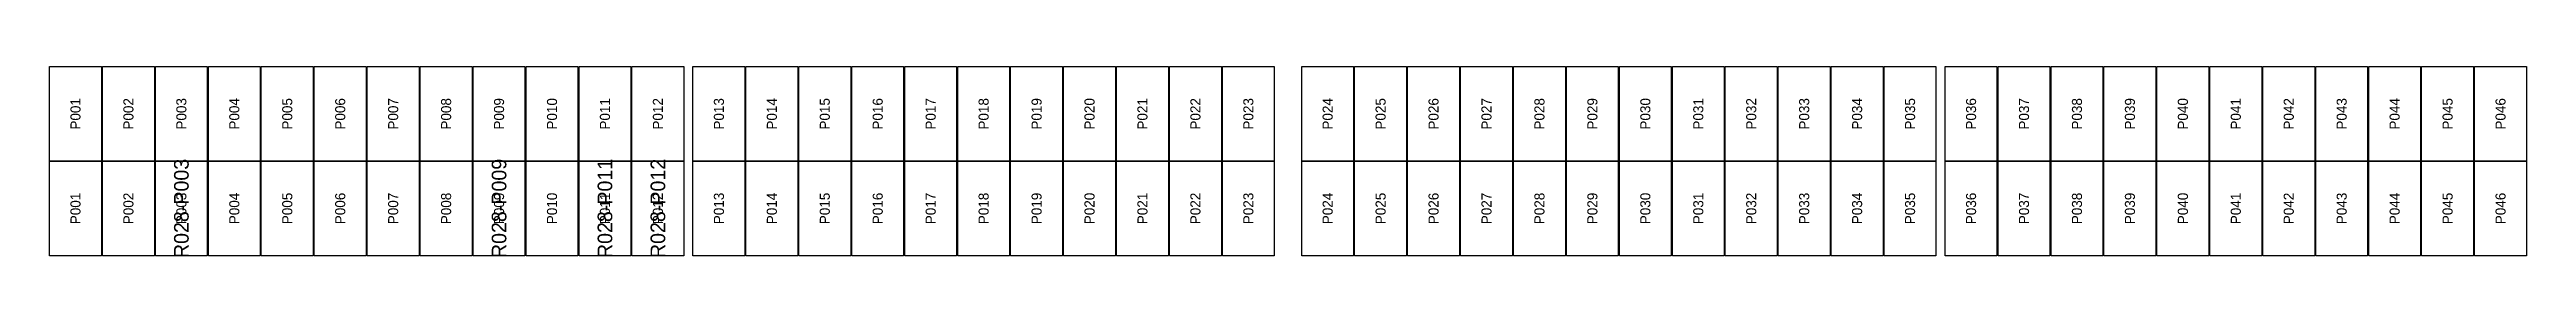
# Model space of a CAD drawing. Extents: x 296295 to 296770, y 651564 to 652121.
# Drawn here: x 296358.9 to 296413, y 652011 to 652015.2 of the extents above; entities that cross this region are included whole.
import ezdxf
from ezdxf.enums import TextEntityAlignment as Align

# ---------------------------------------------------------------- set-up
doc = ezdxf.new("R2010")
doc.units = 0

msp = doc.modelspace()

# ---------------------------------------------------------------- texts
at = {"layer": 'DEFECT_LABELS'}
for s, p in [('R028-P003', (296361.736, 652012.078)), ('R028-P009', (296368.684, 652012.078)), ('R028-P011', (296371, 652012.078)), ('R028-P012', (296372.158, 652012.078))]:
    msp.add_text(s, height=0.32, rotation=90, dxfattribs=at).set_placement(p, align=Align.MIDDLE_CENTER)
at = {"layer": 'PANEL_POSITION'}
for s, p in [('P001', (296359.42, 652014.141)), ('P002', (296360.578, 652014.141)), ('P003', (296361.736, 652014.141)), ('P004', (296362.894, 652014.141)), ('P005', (296364.052, 652014.141)), ('P006', (296365.21, 652014.141)), ('P007', (296366.368, 652014.141)), ('P008', (296367.526, 652014.141)), ('P009', (296368.684, 652014.141)), ('P010', (296369.842, 652014.141)), ('P011', (296371, 652014.141)), ('P012', (296372.158, 652014.141)), ('P013', (296373.492, 652014.141)), ('P014', (296374.65, 652014.141)), ('P015', (296375.808, 652014.141)), ('P016', (296376.966, 652014.141)), ('P017', (296378.124, 652014.141)), ('P018', (296379.282, 652014.141)), ('P019', (296380.44, 652014.141)), ('P020', (296381.598, 652014.141)), ('P021', (296382.756, 652014.141)), ('P022', (296383.914, 652014.141)), ('P023', (296385.072, 652014.141)), ('P024', (296386.806, 652014.141)), ('P025', (296387.964, 652014.141)), ('P026', (296389.122, 652014.141)), ('P027', (296390.28, 652014.141)), ('P028', (296391.438, 652014.141)), ('P029', (296392.596, 652014.141)), ('P030', (296393.754, 652014.141)), ('P031', (296394.912, 652014.141)), ('P032', (296396.07, 652014.141)), ('P033', (296397.228, 652014.141)), ('P034', (296398.386, 652014.141)), ('P035', (296399.544, 652014.141)), ('P036', (296400.878, 652014.141)), ('P037', (296402.036, 652014.141)), ('P038', (296403.194, 652014.141)), ('P039', (296404.352, 652014.141)), ('P040', (296405.51, 652014.141)), ('P041', (296406.668, 652014.141)), ('P042', (296407.826, 652014.141)), ('P043', (296408.984, 652014.141)), ('P044', (296410.142, 652014.141)), ('P045', (296411.3, 652014.141)), ('P046', (296412.458, 652014.141)), ('P001', (296359.42, 652012.078)), ('P002', (296360.578, 652012.078)), ('P003', (296361.736, 652012.078)), ('P004', (296362.894, 652012.078)), ('P005', (296364.052, 652012.078)), ('P006', (296365.21, 652012.078)), ('P007', (296366.368, 652012.078)), ('P008', (296367.526, 652012.078)), ('P009', (296368.684, 652012.078)), ('P010', (296369.842, 652012.078)), ('P011', (296371, 652012.078)), ('P012', (296372.158, 652012.078)), ('P013', (296373.492, 652012.078)), ('P014', (296374.65, 652012.078)), ('P015', (296375.808, 652012.078)), ('P016', (296376.966, 652012.078)), ('P017', (296378.124, 652012.078)), ('P018', (296379.282, 652012.078)), ('P019', (296380.44, 652012.078)), ('P020', (296381.598, 652012.078)), ('P021', (296382.756, 652012.078)), ('P022', (296383.914, 652012.078)), ('P023', (296385.072, 652012.078)), ('P024', (296386.806, 652012.078)), ('P025', (296387.964, 652012.078)), ('P026', (296389.122, 652012.078)), ('P027', (296390.28, 652012.078)), ('P028', (296391.438, 652012.078)), ('P029', (296392.596, 652012.078)), ('P030', (296393.754, 652012.078)), ('P031', (296394.912, 652012.078)), ('P032', (296396.07, 652012.078)), ('P033', (296397.228, 652012.078)), ('P034', (296398.386, 652012.078)), ('P035', (296399.544, 652012.078)), ('P036', (296400.878, 652012.078)), ('P037', (296402.036, 652012.078)), ('P038', (296403.194, 652012.078)), ('P039', (296404.352, 652012.078)), ('P040', (296405.51, 652012.078)), ('P041', (296406.668, 652012.078)), ('P042', (296407.826, 652012.078)), ('P043', (296408.984, 652012.078)), ('P044', (296410.142, 652012.078)), ('P045', (296411.3, 652012.078)), ('P046', (296412.458, 652012.078))]:
    msp.add_text(s, height=0.22, rotation=90, dxfattribs=at).set_placement(p, align=Align.MIDDLE_CENTER)

# ---------------------------------------------------------------- linework, layer by layer
at = {"layer": 'DEFECTIVE_PANELS'}
for points in [[(296361.169, 652013.11), (296362.303, 652013.11), (296362.303, 652011.047), (296361.169, 652011.047)], [(296368.117, 652013.11), (296369.251, 652013.11), (296369.251, 652011.047), (296368.117, 652011.047)], [(296370.433, 652013.11), (296371.567, 652013.11), (296371.567, 652011.047), (296370.433, 652011.047)], [(296371.591, 652013.11), (296372.725, 652013.11), (296372.725, 652011.047), (296371.591, 652011.047)]]:
    msp.add_lwpolyline(points, close=True, dxfattribs=at)
at = {"layer": 'PANELS_MASTER'}
for points in [[(296358.853, 652015.173), (296359.987, 652015.173), (296359.987, 652013.11), (296358.853, 652013.11)], [(296360.011, 652015.173), (296361.145, 652015.173), (296361.145, 652013.11), (296360.011, 652013.11)], [(296361.169, 652015.173), (296362.303, 652015.173), (296362.303, 652013.11), (296361.169, 652013.11)], [(296362.327, 652015.173), (296363.461, 652015.173), (296363.461, 652013.11), (296362.327, 652013.11)], [(296363.485, 652015.173), (296364.619, 652015.173), (296364.619, 652013.11), (296363.485, 652013.11)], [(296364.643, 652015.173), (296365.777, 652015.173), (296365.777, 652013.11), (296364.643, 652013.11)], [(296365.801, 652015.173), (296366.935, 652015.173), (296366.935, 652013.11), (296365.801, 652013.11)], [(296366.959, 652015.173), (296368.093, 652015.173), (296368.093, 652013.11), (296366.959, 652013.11)], [(296368.117, 652015.173), (296369.251, 652015.173), (296369.251, 652013.11), (296368.117, 652013.11)], [(296369.275, 652015.173), (296370.409, 652015.173), (296370.409, 652013.11), (296369.275, 652013.11)], [(296370.433, 652015.173), (296371.567, 652015.173), (296371.567, 652013.11), (296370.433, 652013.11)], [(296371.591, 652015.173), (296372.725, 652015.173), (296372.725, 652013.11), (296371.591, 652013.11)], [(296372.925, 652015.173), (296374.059, 652015.173), (296374.059, 652013.11), (296372.925, 652013.11)], [(296374.083, 652015.173), (296375.217, 652015.173), (296375.217, 652013.11), (296374.083, 652013.11)], [(296375.241, 652015.173), (296376.375, 652015.173), (296376.375, 652013.11), (296375.241, 652013.11)], [(296376.399, 652015.173), (296377.533, 652015.173), (296377.533, 652013.11), (296376.399, 652013.11)], [(296377.557, 652015.173), (296378.691, 652015.173), (296378.691, 652013.11), (296377.557, 652013.11)], [(296378.715, 652015.173), (296379.849, 652015.173), (296379.849, 652013.11), (296378.715, 652013.11)], [(296379.873, 652015.173), (296381.007, 652015.173), (296381.007, 652013.11), (296379.873, 652013.11)], [(296381.031, 652015.173), (296382.165, 652015.173), (296382.165, 652013.11), (296381.031, 652013.11)], [(296382.189, 652015.173), (296383.323, 652015.173), (296383.323, 652013.11), (296382.189, 652013.11)], [(296383.347, 652015.173), (296384.481, 652015.173), (296384.481, 652013.11), (296383.347, 652013.11)], [(296384.505, 652015.173), (296385.639, 652015.173), (296385.639, 652013.11), (296384.505, 652013.11)], [(296386.239, 652015.173), (296387.373, 652015.173), (296387.373, 652013.11), (296386.239, 652013.11)], [(296387.397, 652015.173), (296388.531, 652015.173), (296388.531, 652013.11), (296387.397, 652013.11)], [(296388.555, 652015.173), (296389.689, 652015.173), (296389.689, 652013.11), (296388.555, 652013.11)], [(296389.713, 652015.173), (296390.847, 652015.173), (296390.847, 652013.11), (296389.713, 652013.11)], [(296390.871, 652015.173), (296392.005, 652015.173), (296392.005, 652013.11), (296390.871, 652013.11)], [(296392.029, 652015.173), (296393.163, 652015.173), (296393.163, 652013.11), (296392.029, 652013.11)], [(296393.187, 652015.173), (296394.321, 652015.173), (296394.321, 652013.11), (296393.187, 652013.11)], [(296394.345, 652015.173), (296395.479, 652015.173), (296395.479, 652013.11), (296394.345, 652013.11)], [(296395.503, 652015.173), (296396.637, 652015.173), (296396.637, 652013.11), (296395.503, 652013.11)], [(296396.661, 652015.173), (296397.795, 652015.173), (296397.795, 652013.11), (296396.661, 652013.11)], [(296397.819, 652015.173), (296398.953, 652015.173), (296398.953, 652013.11), (296397.819, 652013.11)], [(296398.977, 652015.173), (296400.111, 652015.173), (296400.111, 652013.11), (296398.977, 652013.11)], [(296400.311, 652015.173), (296401.445, 652015.173), (296401.445, 652013.11), (296400.311, 652013.11)], [(296401.469, 652015.173), (296402.603, 652015.173), (296402.603, 652013.11), (296401.469, 652013.11)], [(296402.627, 652015.173), (296403.761, 652015.173), (296403.761, 652013.11), (296402.627, 652013.11)], [(296403.785, 652015.173), (296404.919, 652015.173), (296404.919, 652013.11), (296403.785, 652013.11)], [(296404.943, 652015.173), (296406.077, 652015.173), (296406.077, 652013.11), (296404.943, 652013.11)], [(296406.101, 652015.173), (296407.235, 652015.173), (296407.235, 652013.11), (296406.101, 652013.11)], [(296407.259, 652015.173), (296408.393, 652015.173), (296408.393, 652013.11), (296407.259, 652013.11)], [(296408.417, 652015.173), (296409.551, 652015.173), (296409.551, 652013.11), (296408.417, 652013.11)], [(296409.575, 652015.173), (296410.709, 652015.173), (296410.709, 652013.11), (296409.575, 652013.11)], [(296410.733, 652015.173), (296411.867, 652015.173), (296411.867, 652013.11), (296410.733, 652013.11)], [(296411.891, 652015.173), (296413.025, 652015.173), (296413.025, 652013.11), (296411.891, 652013.11)], [(296358.853, 652013.11), (296359.987, 652013.11), (296359.987, 652011.047), (296358.853, 652011.047)], [(296360.011, 652013.11), (296361.145, 652013.11), (296361.145, 652011.047), (296360.011, 652011.047)], [(296362.327, 652013.11), (296363.461, 652013.11), (296363.461, 652011.047), (296362.327, 652011.047)], [(296363.485, 652013.11), (296364.619, 652013.11), (296364.619, 652011.047), (296363.485, 652011.047)], [(296364.643, 652013.11), (296365.777, 652013.11), (296365.777, 652011.047), (296364.643, 652011.047)], [(296365.801, 652013.11), (296366.935, 652013.11), (296366.935, 652011.047), (296365.801, 652011.047)], [(296366.959, 652013.11), (296368.093, 652013.11), (296368.093, 652011.047), (296366.959, 652011.047)], [(296369.275, 652013.11), (296370.409, 652013.11), (296370.409, 652011.047), (296369.275, 652011.047)], [(296372.925, 652013.11), (296374.059, 652013.11), (296374.059, 652011.047), (296372.925, 652011.047)], [(296374.083, 652013.11), (296375.217, 652013.11), (296375.217, 652011.047), (296374.083, 652011.047)], [(296375.241, 652013.11), (296376.375, 652013.11), (296376.375, 652011.047), (296375.241, 652011.047)], [(296376.399, 652013.11), (296377.533, 652013.11), (296377.533, 652011.047), (296376.399, 652011.047)], [(296377.557, 652013.11), (296378.691, 652013.11), (296378.691, 652011.047), (296377.557, 652011.047)], [(296378.715, 652013.11), (296379.849, 652013.11), (296379.849, 652011.047), (296378.715, 652011.047)], [(296379.873, 652013.11), (296381.007, 652013.11), (296381.007, 652011.047), (296379.873, 652011.047)], [(296381.031, 652013.11), (296382.165, 652013.11), (296382.165, 652011.047), (296381.031, 652011.047)], [(296382.189, 652013.11), (296383.323, 652013.11), (296383.323, 652011.047), (296382.189, 652011.047)], [(296383.347, 652013.11), (296384.481, 652013.11), (296384.481, 652011.047), (296383.347, 652011.047)], [(296384.505, 652013.11), (296385.639, 652013.11), (296385.639, 652011.047), (296384.505, 652011.047)], [(296386.239, 652013.11), (296387.373, 652013.11), (296387.373, 652011.047), (296386.239, 652011.047)], [(296387.397, 652013.11), (296388.531, 652013.11), (296388.531, 652011.047), (296387.397, 652011.047)], [(296388.555, 652013.11), (296389.689, 652013.11), (296389.689, 652011.047), (296388.555, 652011.047)], [(296389.713, 652013.11), (296390.847, 652013.11), (296390.847, 652011.047), (296389.713, 652011.047)], [(296390.871, 652013.11), (296392.005, 652013.11), (296392.005, 652011.047), (296390.871, 652011.047)], [(296392.029, 652013.11), (296393.163, 652013.11), (296393.163, 652011.047), (296392.029, 652011.047)], [(296393.187, 652013.11), (296394.321, 652013.11), (296394.321, 652011.047), (296393.187, 652011.047)], [(296394.345, 652013.11), (296395.479, 652013.11), (296395.479, 652011.047), (296394.345, 652011.047)], [(296395.503, 652013.11), (296396.637, 652013.11), (296396.637, 652011.047), (296395.503, 652011.047)], [(296396.661, 652013.11), (296397.795, 652013.11), (296397.795, 652011.047), (296396.661, 652011.047)], [(296397.819, 652013.11), (296398.953, 652013.11), (296398.953, 652011.047), (296397.819, 652011.047)], [(296398.977, 652013.11), (296400.111, 652013.11), (296400.111, 652011.047), (296398.977, 652011.047)], [(296400.311, 652013.11), (296401.445, 652013.11), (296401.445, 652011.047), (296400.311, 652011.047)], [(296401.469, 652013.11), (296402.603, 652013.11), (296402.603, 652011.047), (296401.469, 652011.047)], [(296402.627, 652013.11), (296403.761, 652013.11), (296403.761, 652011.047), (296402.627, 652011.047)], [(296403.785, 652013.11), (296404.919, 652013.11), (296404.919, 652011.047), (296403.785, 652011.047)], [(296404.943, 652013.11), (296406.077, 652013.11), (296406.077, 652011.047), (296404.943, 652011.047)], [(296406.101, 652013.11), (296407.235, 652013.11), (296407.235, 652011.047), (296406.101, 652011.047)], [(296407.259, 652013.11), (296408.393, 652013.11), (296408.393, 652011.047), (296407.259, 652011.047)], [(296408.417, 652013.11), (296409.551, 652013.11), (296409.551, 652011.047), (296408.417, 652011.047)], [(296409.575, 652013.11), (296410.709, 652013.11), (296410.709, 652011.047), (296409.575, 652011.047)], [(296410.733, 652013.11), (296411.867, 652013.11), (296411.867, 652011.047), (296410.733, 652011.047)], [(296411.891, 652013.11), (296413.025, 652013.11), (296413.025, 652011.047), (296411.891, 652011.047)]]:
    msp.add_lwpolyline(points, close=True, dxfattribs=at)

msp.set_redraw_order([(e.dxf.handle, doc.entitydb.next_handle()) for e in msp.query("TEXT MTEXT ATTDEF DIMENSION ARC_DIMENSION")])  # texts and dimensions are drawn at this point

doc.saveas('drawing.dxf')
